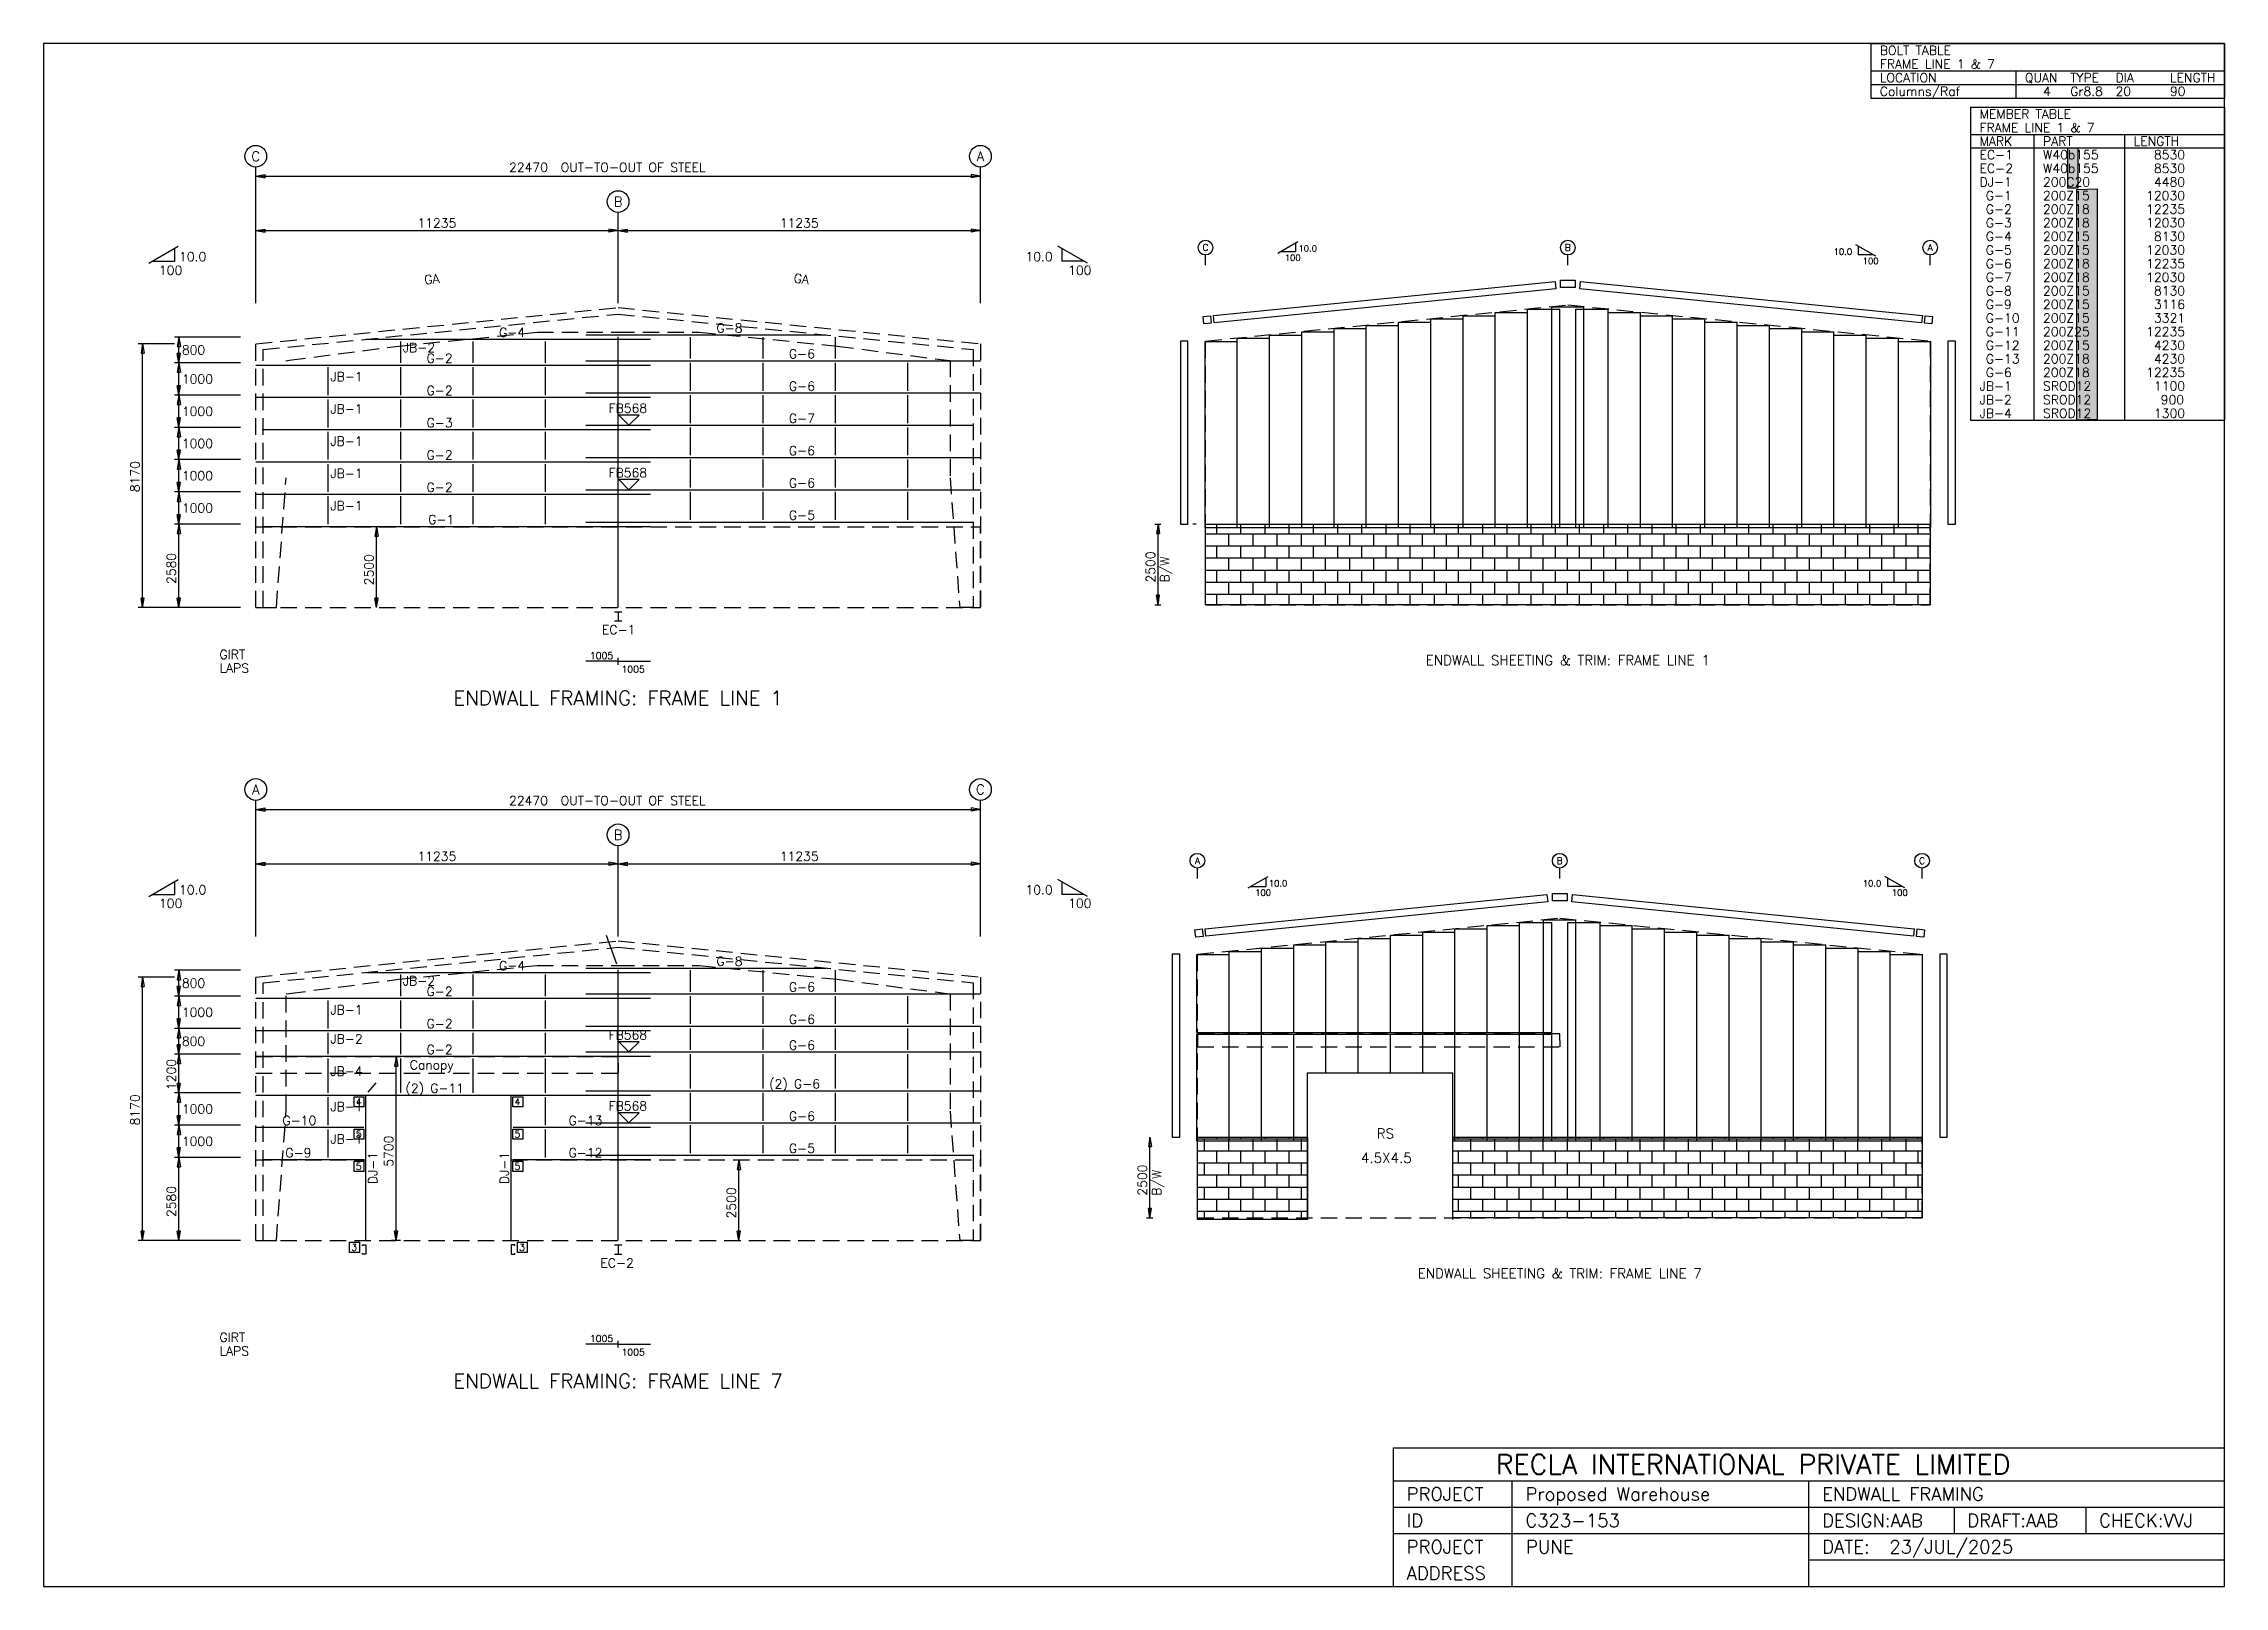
# Model space of a CAD drawing. Extents: x 0 to 67619, y 0 to 47816.
import ezdxf
from ezdxf.enums import TextEntityAlignment as Align

# ---------------------------------------------------------------- set-up
doc = ezdxf.new("R2010")
doc.units = 0
doc.header["$MEASUREMENT"] = 0
doc.linetypes.add('CONTIN', pattern=[0])
doc.linetypes.add('DASHED', pattern=[764.67, 511.17, -253.5])
doc.layers.get('0').update_dxf_attribs({"linetype": 'CONTIN'})
for name, color, linetype in [('1', 7, 'CONTIN'), ('10', 10, 'CONTIN'), ('11', 7, 'CONTIN'), ('12', 6, 'CONTIN'), ('13', 1, 'CONTIN'), ('14', 7, 'CONTIN'), ('15', 7, 'CONTIN'), ('2', 6, 'CONTIN'), ('22', 7, 'CONTIN'), ('26', 7, 'CONTIN'), ('3', 7, 'CONTIN'), ('4', 7, 'CONTIN'), ('5', 5, 'DASHED'), ('7', 7, 'CONTIN')]:
    doc.layers.add(name, color=color, linetype=linetype)
doc.styles.add('SIMPLEX', font='SIMPLEX')

msp = doc.modelspace()

# ---------------------------------------------------------------- texts
at = {"layer": '14', "style": 'SIMPLEX'}
for s, height, p in [('RECLA INTERNATIONAL PRIVATE LIMITED', 613.4, (45026, 3476)), ('PROJECT', 408.9, (42265, 2658)), ('Proposed Warehouse', 408.94, (45946, 2658)), ('ENDWALL FRAMING', 408.94, (55147, 2658)), ('ID', 408.9, (42265, 1840)), ('C323-153', 408.9, (45946, 1840)), ('DESIGN:AAB', 408.9, (55147, 1840)), ('DRAFT:AAB', 408.9, (59645, 1840)), ('CHECK:VVJ', 408.9, (63734, 1840)), ('PROJECT', 408.9, (42265, 1022)), ('PUNE', 408.9, (45966, 1018)), ('DATE:', 408.9, (55147, 1022)), ('23/JUL/2025', 408.94, (57232, 1022)), ('ADDRESS', 408.9, (42265, 204))]:
    msp.add_text(s, height=height, dxfattribs=at).set_placement(p)

# ---------------------------------------------------------------- blocks, each defined once
blk = doc.blocks.new('WCOL')
for p, q in [((-10.2, 0), (10.2, 0)), ((0, 0), (0, -25.4)), ((-10.2, -25.4), (10.2, -25.4))]:
    blk.add_line(p, q)
blk = doc.blocks.new('MARKER')
for p, q in [((25.4, 25.4), (-25.4, 25.4)), ((-25.4, 25.4), (0, 0)), ((0, 0), (25.4, 25.4))]:
    blk.add_line(p, q)
blk = doc.blocks.new('ARROW')
for p, q in [((0, 0), (-292, 49)), ((-292, 49), (-292, -49)), ((0, 0), (-292, -49))]:
    blk.add_line(p, q)
blk = doc.blocks.new('EW1FRM')
at = {"layer": '1'}
for p, q in [((3435.23804, 8312.52539), (12240, 8312.52539)), ((4493.99902, 7580), (4493.99902, 8245.05176)), ((6740.99951, 7580), (6740.99951, 8245.05176)), ((8988.00098, 7580), (8988.00098, 8245.05176)), ((10230, 8447.47461), (17685.2793, 8447.47461)), ((13482.002, 7714.94824), (13482.002, 8380)), ((15728.998, 7714.94824), (15728.998, 8380)), ((17976, 7714.94824), (17976, 8380)), ((0, 7512.52588), (12240, 7512.52588)), ((2247.00073, 6580), (2247.00073, 7445.05176)), ((4493.99902, 6580), (4493.99902, 7445.05176)), ((6740.99951, 6580), (6740.99951, 7445.05176)), ((8988.00098, 6580), (8988.00098, 7445.05176)), ((10230, 7647.47412), (22470, 7647.47412)), ((13482.002, 6714.94824), (13482.002, 7580)), ((15728.998, 6714.94824), (15728.998, 7580)), ((17976, 6714.94824), (17976, 7580)), ((20223, 6714.94824), (20223, 7580)), ((0, 6512.52588), (12240, 6512.52588)), ((2247.00073, 5580), (2247.00073, 6445.05176)), ((4493.99902, 5580), (4493.99902, 6445.05176)), ((6740.99951, 5580), (6740.99951, 6445.05176)), ((8988.00098, 5580), (8988.00098, 6445.05176)), ((10230, 6647.47412), (22470, 6647.47412)), ((13482.002, 5714.94824), (13482.002, 6580)), ((15728.998, 5714.94824), (15728.998, 6580)), ((17976, 5714.94824), (17976, 6580)), ((20223, 5714.94824), (20223, 6580)), ((200, 5512.52588), (12240, 5512.52588)), ((2247.00073, 4580), (2247.00073, 5445.05176)), ((4493.99902, 4580), (4493.99902, 5445.05176)), ((6740.99951, 4580), (6740.99951, 5445.05176)), ((8988.00098, 4580), (8988.00098, 5445.05176)), ((10230, 5647.47412), (22270, 5647.47412)), ((13482.002, 4714.94824), (13482.002, 5580)), ((15728.998, 4714.94824), (15728.998, 5580)), ((17976, 4714.94824), (17976, 5580)), ((20223, 4714.94824), (20223, 5580)), ((0, 4512.52588), (12240, 4512.52588)), ((2247.00073, 3580), (2247.00073, 4445.05127)), ((4493.99902, 3580), (4493.99902, 4445.05127)), ((6740.99951, 3580), (6740.99951, 4445.05127)), ((8988.00098, 3580), (8988.00098, 4445.05127)), ((10230, 4647.47412), (22470, 4647.47412)), ((13482.002, 3714.94849), (13482.002, 4580)), ((15728.998, 3714.94849), (15728.998, 4580)), ((17976, 3714.94849), (17976, 4580)), ((20223, 3714.94849), (20223, 4580)), ((0, 3512.52588), (12240, 3512.52588)), ((2247.00073, 2580), (2247.00073, 3445.05176)), ((4493.99902, 2580), (4493.99902, 3445.05176)), ((6740.99951, 2580), (6740.99951, 3445.05176)), ((8988.00098, 2580), (8988.00098, 3445.05176)), ((10230, 3647.47412), (22470, 3647.47412)), ((13482.002, 2714.94873), (13482.002, 3580)), ((15728.998, 2714.94873), (15728.998, 3580)), ((17976, 2714.94873), (17976, 3580)), ((20223, 2714.94873), (20223, 3580)), ((200, 2512.52563), (12240, 2512.52563)), ((10230, 2647.47437), (22270, 2647.47437))]:
    blk.add_line(p, q, dxfattribs=at)
at = {"layer": '12'}
for p, q in [((0, 9428.44824), (0, 13645.5947)), ((22470, 9428.44824), (22470, 13645.5947)), ((11235, 9428.44824), (11235, 12239.8789)), ((-2519.0422, 8169.99951), (-3643.6145, 8169.99951)), ((-472.32037, 8380), (-2519.0422, 8380)), ((-2384.0935, 8380), (-2384.0935, 8380)), ((-472.32037, 7580), (-2519.0422, 7580)), ((-2384.0935, 7580), (-2384.0935, 7580)), ((-2384.0935, 7580), (-2384.0935, 7580)), ((-472.32037, 6580), (-2519.0422, 6580)), ((-2384.0935, 6580), (-2384.0935, 6580)), ((-2384.0935, 6580), (-2384.0935, 6580)), ((-472.32037, 5580), (-2519.0422, 5580)), ((-2384.0935, 5580), (-2384.0935, 5580)), ((-2384.0935, 5580), (-2384.0935, 5580)), ((-472.32037, 4580), (-2519.0422, 4580)), ((-2384.0935, 4580), (-2384.0935, 4580)), ((-2384.0935, 4580), (-2384.0935, 4580)), ((-472.32037, 3580), (-2519.0422, 3580)), ((-2384.0935, 3580), (-2384.0935, 3580)), ((-2384.0935, 3580), (-2384.0935, 3580)), ((-472.32037, 2580), (-2519.0422, 2580)), ((-2384.0935, 2580), (-2384.0935, 2580)), ((-2384.0933, 2580), (-2384.0933, 2580)), ((-2519.0422, 0), (-3643.6145, 0)), ((-472.32037, 0), (-2519.0422, 0)), ((-2384.0935, 0), (-2384.0935, 0))]:
    blk.add_line(p, q, dxfattribs=at)
at = {"layer": '13'}
for centre in [(0, 13982.9668), (22470, 13982.9668), (11235, 12577.251)]:
    blk.add_circle(centre, 337.3717, dxfattribs=at)
at = {"layer": '2'}
for p, q in [((0, 13364.4521), (22470, 13364.4521)), ((0, 11677.5928), (22470, 11677.5928)), ((-3317.6462, 10665.4775), (-2402.1731, 11194.0273)), ((-2519.0422, 11126.5537), (-2519.0422, 10732.9521)), ((25787.6465, 10665.4775), (24872.1738, 11194.0273)), ((24989.041, 11126.5537), (24989.041, 10732.9521)), ((-3200.7773, 10732.9521), (-2519.0422, 10732.9521)), ((25670.7773, 10732.9521), (24989.041, 10732.9521)), ((-3508.6655, 0), (-3508.6655, 8169.99951)), ((-2384.0935, 7580), (-2384.0935, 8380)), ((-2384.0935, 6580), (-2384.0935, 7580)), ((-2384.0935, 5580), (-2384.0935, 6580)), ((-2384.0935, 4580), (-2384.0935, 5580)), ((-2384.0935, 3580), (-2384.0935, 4580)), ((-2384.0935, 2580), (-2384.0935, 3580)), ((-2384.0935, 0), (-2384.0933, 2580)), ((3745, 0), (3745, 2500)), ((11235, -1669.9899), (10230, -1669.9899)), ((11235, -1775.4186), (11235, -1564.5613)), ((11235, -1775.4186), (11235, -1564.5613)), ((11235, -1669.9899), (12240, -1669.9899))]:
    blk.add_line(p, q, dxfattribs=at)
at = {"layer": '4'}
blk.add_line((11235, 0), (11235, 8391.94043), dxfattribs=at)
at = {"layer": '5'}
for p, q in [((0, 8169.99951), (11235, 9293.5)), ((229.99994, 7992.00195), (11235, 9092.50195)), ((11235, 9293.5), (22470, 8169.99951)), ((11235, 9092.50195), (22240, 7992.00195)), ((0, 0), (0, 8169.99951)), ((4439.2998, 8101.3999), (8722.5, 8529.7002)), ((8722.5, 8529.7002), (11235, 8529.7002)), ((11235, 8529.7002), (13746.998, 8529.7998)), ((13746.998, 8529.7998), (18030.5996, 8101.3999)), ((22470, 8169.99951), (22470, 0)), ((230.00001, -0.4), (229.99994, 7992.00195)), ((936.79999, 7644.3999), (1039.59998, 7660.3999)), ((1039.59998, 7660.3999), (4439.2998, 8101.3999)), ((1039.59998, 7660.3999), (1039.59998, 7660.3999)), ((18030.5996, 8101.3999), (21430.4004, 7660.3999)), ((21430.4004, 7660.3999), (21430.1992, 7660.3999)), ((21430.1992, 7660.3999), (21528, 7649.3999)), ((21528, 7649.3999), (21528, 4015.6001)), ((22240, 7992.00195), (22240, -0.4)), ((640.79999, -0.4), (942.00006, 4016.00024)), ((21528, 4015.6001), (21829.1992, -0.4)), ((0, 0), (0, 2500)), ((0, 2500), (22470, 2500)), ((22470, 0), (22470, 2500)), ((0, 0), (22470, 0)), ((230.00001, -0.4), (640.79999, -0.4)), ((22240, -0.4), (21829.1992, -0.4))]:
    blk.add_line(p, q, dxfattribs=at)
at = {"layer": '10', "xscale": 11.0686255, "yscale": 11.0686255, "zscale": 11.0686255}
blk.add_blockref('WCOL', (11235, -134.94867), dxfattribs=at)
at = {"layer": '2'}
for p, rotation in [((0, 13364.4521), 180), ((0, 11677.5928), 180), ((11235, 11677.5928), 180), ((-3508.6655, 8169.99951), 90), ((-2384.0935, 8380), 90), ((-2384.0935, 7580), 270), ((-2384.0935, 7580), 90), ((-2384.0935, 6580), 270), ((-2384.0935, 6580), 90), ((-2384.0935, 5580), 270), ((-2384.0935, 5580), 90), ((-2384.0935, 4580), 270), ((-2384.0935, 4580), 90), ((-2384.0935, 3580), 270), ((-2384.0935, 3580), 90), ((-2384.0935, 2580), 270), ((-2384.0933, 2580), 90), ((3745, 2500), 90), ((-3508.6655, 0), 270), ((-2384.0935, 0), 270), ((3745, 0), 270)]:
    blk.add_blockref('ARROW', p, dxfattribs=dict(at, rotation=rotation))
for p in [(22470, 13364.4521), (11235, 11677.5928), (22470, 11677.5928)]:
    blk.add_blockref('ARROW', p, dxfattribs=at)
at = {"layer": '3', "xscale": 12.4522038, "yscale": 12.4522038, "zscale": 12.4522038}
for p in [(11572.3721, 5647.47412), (11572.3721, 3647.47412)]:
    blk.add_blockref('MARKER', p, dxfattribs=at)
at = {"layer": '11', "style": 'SIMPLEX'}
for s, height, p in [('22470', 281.143097, (7854.25391, 13499.4004)), ('11235', 281.143097, (5013.04248, 11771.3076)), ('11235', 281.143097, (16248.042, 11771.3076)), ('10.0', 281.143097, (-2378.4707, 10732.9521)), ('10.0', 281.143097, (23864.4707, 10732.9521)), ('100', 281.143097, (-3000.4814, 10311.2373)), ('100', 281.143097, (25189.3379, 10311.2373)), ('800', 281.143097, (-2290.3789, 7839.42871)), ('1000', 281.143097, (-2290.3789, 6939.42871)), ('1000', 281.143097, (-2290.3789, 5939.42871)), ('1000', 281.143097, (-2290.3789, 4939.42822)), ('1000', 281.143097, (-2290.3789, 3939.42847)), ('1000', 281.143097, (-2290.3789, 2939.42847)), ('1005', 210.8573, (10359.9424, -1599.7042)), ('1005', 210.8573, (11340.4287, -2021.4186))]:
    blk.add_text(s, height=height, dxfattribs=at).set_placement(p)
for s, p in [('8170', (-3602.3796, 3571.91382)), ('2580', (-2477.8079, 727.71387)), ('2500', (3651.28564, 687.71387))]:
    blk.add_text(s, height=281.143097, rotation=90, dxfattribs=at).set_placement(p)
at = {"layer": '13', "style": 'SIMPLEX'}
for s, p in [('C', (0, 13831.1484)), ('A', (22470, 13831.1484)), ('B', (11235, 12425.4336))]:
    blk.add_text(s, height=303.63452, dxfattribs=at).set_placement(p, align=Align.CENTER)
at = {"layer": '15', "style": 'SIMPLEX'}
blk.add_text(' OUT-TO-OUT OF STEEL', height=281.143097, dxfattribs=at).set_placement((9259.9707, 13499.4004))
blk.add_text('ENDWALL FRAMING: FRAME LINE 1', height=449.828918, dxfattribs=at).set_placement((11235, -3033.5339), align=Align.CENTER)
at = {"layer": '2', "style": 'SIMPLEX'}
for s, p in [('GIRT', (-1124.5724, -1599.7042)), ('LAPS', (-1124.5724, -2021.4188))]:
    blk.add_text(s, height=281.143097, dxfattribs=at).set_placement(p)
at = {"layer": '3', "style": 'SIMPLEX'}
for rotation, p in [(5.711, (5241.20117, 10011.7363)), (354.289, (16669.3047, 10067.6865))]:
    blk.add_text('GA', height=281.143097, rotation=rotation, dxfattribs=at).set_placement(p)
for s, p in [(' G-8', (14092.4141, 8517.75977)), ('JB-2', (4561.47314, 7912.52588)), (' G-4', (7351.41357, 8382.81152)), (' G-2', (5104.41309, 7582.81152)), (' G-6', (16339.4131, 7717.75977)), ('JB-1', (2314.4751, 7012.52539)), (' G-2', (5104.41309, 6582.81104)), (' G-6', (16339.4131, 6717.75977)), ('JB-1', (2314.4751, 6012.52588)), ('FB568', (10939.7998, 6034.0459)), (' G-3', (5104.41309, 5582.81152)), (' G-7', (16339.4131, 5717.75977)), ('JB-1', (2314.4751, 5012.52588)), (' G-2', (5104.41309, 4582.81152)), (' G-6', (16339.4131, 4717.75977)), ('JB-1', (2314.4751, 4012.52588)), ('FB568', (10939.7998, 4034.04565)), (' G-2', (5104.41309, 3582.81152)), (' G-6', (16339.4131, 3717.75977)), ('JB-1', (2314.4751, 3012.52588)), (' G-1', (5153.61328, 2582.81152)), (' G-5', (16339.4131, 2717.76025)), ('EC-1', (10735.9707, -832.18359))]:
    blk.add_text(s, height=281.143097, dxfattribs=at).set_placement(p)
blk = doc.blocks.new('CCOL')
for p, q in [((10.2, 0), (0, 0)), ((0, 0), (0, -25.4)), ((10.2, -2.5), (10.2, 0)), ((0, -25.4), (10.2, -25.4)), ((10.2, -25.4), (10.2, -22.9))]:
    blk.add_line(p, q)
blk = doc.blocks.new('EW2FRM')
at = {"layer": '1'}
for p, q in [((3435.23804, 8312.52539), (12240, 8312.52539)), ((4493.99902, 7580), (4493.99902, 8245.05176)), ((6740.99951, 7580), (6740.99951, 8245.05176)), ((8988.00098, 7580), (8988.00098, 8245.05176)), ((10230, 8447.47461), (17685.2793, 8447.47461)), ((13482.002, 7714.94824), (13482.002, 8380)), ((15728.998, 7714.94824), (15728.998, 8380)), ((17976, 7714.94824), (17976, 8380)), ((0, 7512.52588), (12240, 7512.52588)), ((2247.00073, 6580), (2247.00073, 7445.05176)), ((4493.99902, 6580), (4493.99902, 7445.05176)), ((6740.99951, 6580), (6740.99951, 7445.05176)), ((8988.00098, 6580), (8988.00098, 7445.05176)), ((10230, 7647.47412), (22470, 7647.47412)), ((13482.002, 6714.94824), (13482.002, 7580)), ((15728.998, 6714.94824), (15728.998, 7580)), ((17976, 6714.94824), (17976, 7580)), ((20223, 6714.94824), (20223, 7580)), ((0, 6512.52588), (12240, 6512.52588)), ((2247.00073, 5780), (2247.00073, 6445.05176)), ((4493.99902, 5780), (4493.99902, 6445.05176)), ((6740.99951, 5780), (6740.99951, 6445.05176)), ((8988.00098, 5780), (8988.00098, 6445.05176)), ((10230, 6647.47412), (22470, 6647.47412)), ((13482.002, 5914.94824), (13482.002, 6580)), ((15728.998, 5914.94824), (15728.998, 6580)), ((17976, 5914.94824), (17976, 6580)), ((20223, 5914.94824), (20223, 6580)), ((0, 5712.52588), (12240, 5712.52588)), ((2247.00073, 4580), (2247.00073, 5645.05176)), ((4493.99902, 4580), (4493.99902, 5645.05176)), ((6740.99951, 4580), (6740.99951, 5645.05176)), ((8988.00098, 4580), (8988.00098, 5645.05176)), ((10230, 5847.47412), (22470, 5847.47412)), ((13482.002, 4714.94824), (13482.002, 5780)), ((15728.998, 4714.94824), (15728.998, 5780)), ((17976, 4714.94824), (17976, 5780)), ((20223, 4714.94824), (20223, 5780)), ((0, 4512.52588), (12240, 4512.52588)), ((2247.00073, 3580), (2247.00073, 4445.05127)), ((3417.99976, 0), (3417.99976, 4512.52588)), ((7918.00049, 0), (7918.00049, 4512.52588)), ((8988.00098, 3580), (8988.00098, 4445.05127)), ((10230, 4647.47412), (22470, 4647.47412)), ((13482.002, 3714.94849), (13482.002, 4580)), ((15728.998, 3714.94849), (15728.998, 4580)), ((17976, 3714.94849), (17976, 4580)), ((20223, 3714.94849), (20223, 4580)), ((0, 3512.52588), (3350.52588, 3512.52588)), ((2247.00073, 2580), (2247.00073, 3445.05176)), ((7985.47461, 3512.52588), (12240, 3512.52588)), ((8988.00098, 2580), (8988.00098, 3445.05176)), ((10230, 3647.47412), (22470, 3647.47412)), ((13482.002, 2714.94873), (13482.002, 3580)), ((15728.998, 2714.94873), (15728.998, 3580)), ((17976, 2714.94873), (17976, 3580)), ((20223, 2714.94873), (20223, 3580)), ((200, 2512.52563), (3350.52588, 2512.52563)), ((7985.47461, 2512.52563), (12240, 2512.52563)), ((10230, 2647.47437), (22270, 2647.47437))]:
    blk.add_line(p, q, dxfattribs=at)
at = {"layer": '12'}
for p, q in [((0, 9428.44824), (0, 13645.5947)), ((22470, 9428.44824), (22470, 13645.5947)), ((11235, 9428.44824), (11235, 12239.8789)), ((-2519.0422, 8169.99951), (-3643.6145, 8169.99951)), ((-472.32037, 8380), (-2519.0422, 8380)), ((-2384.0935, 8380), (-2384.0935, 8380)), ((-472.32037, 7580), (-2519.0422, 7580)), ((-2384.0935, 7580), (-2384.0935, 7580)), ((-2384.0935, 7580), (-2384.0935, 7580)), ((-472.32037, 6580), (-2519.0422, 6580)), ((-2384.0935, 6580), (-2384.0935, 6580)), ((-2384.0935, 6580), (-2384.0935, 6580)), ((-472.32037, 5780), (-2519.0422, 5780)), ((-2384.0935, 5780), (-2384.0935, 5780)), ((-2384.0935, 5780), (-2384.0935, 5780)), ((4492.92773, 5700), (4211.78467, 5700)), ((-472.32037, 4580), (-2519.0422, 4580)), ((-2384.0935, 4580), (-2384.0935, 4580)), ((-2384.0935, 4580), (-2384.0935, 4580)), ((-472.32037, 3580), (-2519.0422, 3580)), ((-2384.0935, 3580), (-2384.0935, 3580)), ((-2384.0935, 3580), (-2384.0935, 3580)), ((-472.32037, 2580), (-2519.0422, 2580)), ((-2384.0935, 2580), (-2384.0935, 2580)), ((-2384.0933, 2580), (-2384.0933, 2580)), ((-2519.0422, 0), (-3643.6145, 0)), ((-472.32037, 0), (-2519.0422, 0)), ((-2384.0935, 0), (-2384.0935, 0)), ((4492.92773, 0), (4211.78467, 0))]:
    blk.add_line(p, q, dxfattribs=at)
at = {"layer": '13'}
for centre in [(0, 13982.9668), (22470, 13982.9668), (11235, 12577.251)]:
    blk.add_circle(centre, 337.3717, dxfattribs=at)
at = {"layer": '2'}
for p, q in [((0, 13364.4521), (22470, 13364.4521)), ((0, 11677.5928), (22470, 11677.5928)), ((-3317.6462, 10665.4775), (-2402.1731, 11194.0273)), ((-2519.0422, 11126.5537), (-2519.0422, 10732.9521)), ((25787.6465, 10665.4775), (24872.1738, 11194.0273)), ((24989.041, 11126.5537), (24989.041, 10732.9521)), ((-3200.7773, 10732.9521), (-2519.0422, 10732.9521)), ((25670.7773, 10732.9521), (24989.041, 10732.9521)), ((-3508.6655, 0), (-3508.6655, 8169.99951)), ((-2384.0935, 7580), (-2384.0935, 8380)), ((-2384.0935, 6580), (-2384.0935, 7580)), ((-2384.0935, 5780), (-2384.0935, 6580)), ((-2384.0935, 4580), (-2384.0935, 5780)), ((4352.35596, 0), (4352.35596, 5700)), ((-2384.0935, 3580), (-2384.0935, 4580)), ((-2384.0935, 2580), (-2384.0935, 3580)), ((-2384.0935, 0), (-2384.0933, 2580)), ((14980, 0), (14980, 2500)), ((11235, -3210.6538), (10230, -3210.6538)), ((11235, -3316.0825), (11235, -3105.2251)), ((11235, -3316.0825), (11235, -3105.2251)), ((11235, -3210.6538), (12240, -3210.6538))]:
    blk.add_line(p, q, dxfattribs=at)
at = {"layer": '3'}
for p, q in [((3048.99927, 4143.52539), (3048.99927, 4459.81104)), ((3048.99927, 4459.81104), (3365.28564, 4459.81104)), ((3365.28564, 4143.52539), (3048.99927, 4143.52539)), ((3365.28564, 4143.52539), (3365.28564, 4459.81104)), ((7970.71484, 4143.52539), (7970.71484, 4459.81104)), ((7970.71484, 4459.81104), (8287.00195, 4459.81104)), ((8287.00195, 4143.52539), (7970.71484, 4143.52539)), ((8287.00195, 4143.52539), (8287.00195, 4459.81104)), ((3048.99927, 3143.52588), (3048.99927, 3459.81152)), ((3048.99927, 3459.81152), (3365.28564, 3459.81152)), ((3365.28564, 3143.52588), (3365.28564, 3459.81152)), ((7970.71484, 3143.52588), (7970.71484, 3459.81152)), ((7970.71484, 3459.81152), (8287.00195, 3459.81152)), ((8287.00195, 3143.52588), (8287.00195, 3459.81152)), ((3365.28564, 3143.52588), (3048.99927, 3143.52588)), ((8287.00195, 3143.52588), (7970.71484, 3143.52588)), ((3048.99927, 2143.52539), (3048.99927, 2459.81152)), ((3048.99927, 2459.81152), (3365.28564, 2459.81152)), ((3365.28564, 2143.52539), (3048.99927, 2143.52539)), ((3365.28564, 2143.52539), (3365.28564, 2459.81152)), ((7970.71484, 2143.52539), (7970.71484, 2459.81152)), ((7970.71484, 2459.81152), (8287.00195, 2459.81152)), ((8287.00195, 2143.52539), (7970.71484, 2143.52539)), ((8287.00195, 2143.52539), (8287.00195, 2459.81152)), ((2908.42773, -369.00031), (2908.42773, -52.71434)), ((2908.42773, -52.71434), (3224.71387, -52.71434)), ((3224.71387, -369.00031), (2908.42773, -369.00031)), ((3224.71387, -369.00031), (3224.71387, -52.71434)), ((8111.28662, -369.00031), (8111.28662, -52.71434)), ((8111.28662, -52.71434), (8427.57324, -52.71434)), ((8427.57324, -369.00031), (8111.28662, -369.00031)), ((8427.57324, -369.00031), (8427.57324, -52.71434))]:
    blk.add_line(p, q, dxfattribs=at)
at = {"layer": '4'}
blk.add_line((11235, 0), (11235, 8391.94043), dxfattribs=at)
at = {"layer": '5'}
for p, q in [((0, 8169.99951), (11235, 9293.5)), ((229.99994, 7992.00195), (11235, 9092.50195)), ((11235, 9293.5), (22470, 8169.99951)), ((11235, 9092.50195), (22240, 7992.00195)), ((0, 0), (0, 8169.99951)), ((4439.3999, 8101.3999), (8723, 8529.7998)), ((8723, 8529.7998), (11235, 8529.7002)), ((11235, 8529.7002), (13747.501, 8529.7002)), ((13747.501, 8529.7002), (18030.6992, 8101.3999)), ((22470, 8169.99951), (22470, 0)), ((230.00001, -0.4), (229.99994, 7992.00195)), ((942.00006, 7649.3999), (1039.80005, 7660.3999)), ((942.00006, 4015.6001), (942.00006, 7649.3999)), ((1039.59998, 7660.3999), (4439.3999, 8101.3999)), ((1039.80005, 7660.3999), (1039.59998, 7660.3999)), ((18030.6992, 8101.3999), (21430.4004, 7660.3999)), ((21430.4004, 7660.3999), (21430.4004, 7660.3999)), ((21430.4004, 7660.3999), (21533.1992, 7644.3999)), ((21533.1992, 7644.3999), (21528, 4016.00024)), ((22240, 7992.00195), (22240, -0.4)), ((11235, 5700), (0, 5700)), ((11235, 5500.00049), (11235, 5700)), ((11235, 5500.00049), (11235, 5193.94238)), ((0, 5193.94238), (11235, 5193.94238)), ((640.79999, -0.4), (942.00006, 4015.6001)), ((21528, 4016.00024), (21829.1992, -0.4)), ((0, 0), (0, 2500)), ((0, 2500), (3417.99976, 2500)), ((7918.00049, 2500), (22470, 2500)), ((22470, 0), (22470, 2500)), ((0, 0), (22470, 0)), ((230.00001, -0.4), (640.79999, -0.4)), ((22240, -0.4), (21829.1992, -0.4))]:
    blk.add_line(p, q, dxfattribs=at)
at = {"layer": '7'}
for p, q in [((11196.541, 8565.09082), (10873.4834, 9452.77344)), ((3490.28735, 4598.67188), (3736.06421, 4891.56885))]:
    blk.add_line(p, q, dxfattribs=at)
at = {"layer": '10', "yscale": 11.0686255, "zscale": 11.0686255}
for name, p, xscale in [('CCOL', (3417.99976, -134.94867), -11.068625), ('CCOL', (7918.00049, -134.94867), 11.0686255), ('WCOL', (11235, -134.94867), 11.0686255)]:
    blk.add_blockref(name, p, dxfattribs=dict(at, xscale=xscale))
at = {"layer": '2'}
for p, rotation in [((0, 13364.4521), 180), ((0, 11677.5928), 180), ((11235, 11677.5928), 180), ((-3508.6655, 8169.99951), 90), ((-2384.0935, 8380), 90), ((-2384.0935, 7580), 270), ((-2384.0935, 7580), 90), ((-2384.0935, 6580), 270), ((-2384.0935, 6580), 90), ((-2384.0935, 5780), 270), ((-2384.0935, 5780), 90), ((4352.35596, 5700), 90), ((-2384.0935, 4580), 270), ((-2384.0935, 4580), 90), ((-2384.0935, 3580), 270), ((-2384.0935, 3580), 90), ((-2384.0935, 2580), 270), ((-2384.0933, 2580), 90), ((14980, 2500), 90), ((-3508.6655, 0), 270), ((-2384.0935, 0), 270), ((4352.35596, 0), 270), ((14980, 0), 270)]:
    blk.add_blockref('ARROW', p, dxfattribs=dict(at, rotation=rotation))
for p in [(22470, 13364.4521), (11235, 11677.5928), (22470, 11677.5928)]:
    blk.add_blockref('ARROW', p, dxfattribs=at)
at = {"layer": '3', "xscale": 12.4522038, "yscale": 12.4522038, "zscale": 12.4522038}
for p in [(11572.3721, 5847.47412), (11572.3721, 3647.47412)]:
    blk.add_blockref('MARKER', p, dxfattribs=at)
at = {"layer": '11', "style": 'SIMPLEX'}
for s, height, p in [('22470', 281.143097, (7854.25391, 13499.4004)), ('11235', 281.143097, (5013.04248, 11771.3076)), ('11235', 281.143097, (16248.042, 11771.3076)), ('10.0', 281.143097, (-2378.4707, 10732.9521)), ('10.0', 281.143097, (23864.4707, 10732.9521)), ('100', 281.143097, (-3000.4814, 10311.2373)), ('100', 281.143097, (25189.3379, 10311.2373)), ('800', 281.143097, (-2290.3789, 7839.42871)), ('1000', 281.143097, (-2290.3789, 6939.42871)), ('800', 281.143097, (-2290.3789, 6039.42871)), ('1000', 281.143097, (-2290.3789, 3939.42847)), ('1000', 281.143097, (-2290.3789, 2939.42847)), ('1005', 210.8573, (10359.9424, -3140.3679)), ('1005', 210.8573, (11340.4287, -3562.0833))]:
    blk.add_text(s, height=height, dxfattribs=at).set_placement(p)
for s, p in [('1200', (-2477.8079, 4666.91357)), ('8170', (-3602.3796, 3571.91382)), ('5700', (4258.6416, 2287.71387)), ('2580', (-2477.8079, 727.71387)), ('2500', (14886.2861, 687.71387))]:
    blk.add_text(s, height=281.143097, rotation=90, dxfattribs=at).set_placement(p)
at = {"layer": '13', "style": 'SIMPLEX'}
for s, p in [('A', (0, 13831.1484)), ('C', (22470, 13831.1484)), ('B', (11235, 12425.4336))]:
    blk.add_text(s, height=303.63452, dxfattribs=at).set_placement(p, align=Align.CENTER)
at = {"layer": '15', "style": 'SIMPLEX'}
blk.add_text(' OUT-TO-OUT OF STEEL', height=281.143097, dxfattribs=at).set_placement((9259.9707, 13499.4004))
blk.add_text('ENDWALL FRAMING: FRAME LINE 7', height=449.828918, dxfattribs=at).set_placement((11235, -4574.1973), align=Align.CENTER)
at = {"layer": '2', "style": 'SIMPLEX'}
for s, p in [('GIRT', (-1124.5724, -3140.3682)), ('LAPS', (-1124.5724, -3562.0825))]:
    blk.add_text(s, height=281.143097, dxfattribs=at).set_placement(p)
at = {"layer": '3', "style": 'SIMPLEX'}
for s, height, p in [(' G-8', 281.143097, (14092.4141, 8517.75977)), ('JB-2', 281.143097, (4561.47314, 7912.52588)), (' G-4', 281.143097, (7351.41357, 8382.81152)), (' G-2', 281.143097, (5104.41309, 7582.81152)), (' G-6', 281.143097, (16339.4131, 7717.75977)), ('JB-1', 281.143097, (2314.4751, 7012.52539)), (' G-2', 281.143097, (5104.41309, 6582.81104)), (' G-6', 281.143097, (16339.4131, 6717.75977)), ('JB-2', 281.143097, (2314.4751, 6112.52588)), ('FB568', 281.143097, (10939.7998, 6234.0459)), (' G-6', 281.143097, (16339.4131, 5917.75977)), ('Canopy', 281.143097, (4774.0708, 5306.3999)), (' G-2', 281.143097, (5104.41309, 5782.81104)), ('JB-4', 281.143097, (2314.4751, 5112.52588)), ('(2) G-11', 281.143097, (4640.52734, 4582.81152)), ('(2) G-6', 281.143097, (15917.6992, 4717.75977)), ('JB-1', 281.143097, (2314.4751, 4012.52588)), ('4', 210.8573, (3101.71387, 4196.23975)), ('4', 210.8573, (8023.42969, 4196.23975)), ('FB568', 281.143097, (10939.7998, 4034.04565)), (' G-10', 281.143097, (634.04242, 3582.81152)), ('5', 210.8573, (3101.71387, 3196.23999)), ('5', 210.8573, (8023.42969, 3196.23999)), (' G-13', 281.143097, (9507.04297, 3582.81152)), (' G-6', 281.143097, (16339.4131, 3717.75977)), (' G-9', 281.143097, (725.41394, 2582.81152)), ('JB-1', 281.143097, (2314.4751, 3012.52588)), (' G-12', 281.143097, (9507.04297, 2582.81152)), (' G-5', 281.143097, (16339.4131, 2717.76025)), ('5', 210.8573, (3101.71387, 2196.23975)), ('5', 210.8573, (8023.42969, 2196.23975)), ('3', 210.8573, (2961.14233, -316.28598)), ('3', 210.8573, (8164.00146, -316.28598)), ('EC-2', 281.143097, (10686.7705, -832.18359))]:
    blk.add_text(s, height=height, dxfattribs=at).set_placement(p)
for p in [(3769.4292, 1750.97083), (7847.71533, 1750.97083)]:
    blk.add_text('DJ-1', height=281.143097, rotation=90, dxfattribs=at).set_placement(p)
blk = doc.blocks.new('EW1TBL')
for p, q in [((-7872.0063, 0), (0, 0)), ((-7872.0063, 0), (-7872.0063, -9699.4355)), ((0, 0), (0, -9699.4355)), ((-7872.0063, -843.4292), (0, -843.4292)), ((-7872.0063, -843.4292), (-7872.0063, -1265.1439)), ((-7872.0063, -1265.1439), (-7872.0063, -9699.4355)), ((-7872.0063, -1265.1439), (0, -1265.1439)), ((-5904.0049, -843.4292), (-5904.0049, -1265.1439)), ((-5904.0049, -1265.1439), (-5904.0049, -9699.4355)), ((-3092.5737, -843.4292), (-3092.5737, -1265.1439)), ((-3092.5737, -1265.1439), (-3092.5737, -9699.4355)), ((-7872.0063, -9699.4355), (0, -9699.4355))]:
    blk.add_line(p, q)
at = {"layer": '14', "style": 'SIMPLEX'}
for s, height, p in [('MEMBER TABLE', 281.143097, (-7590.8623, -351.4288)), ('FRAME LINE 1 & 7', 281.143097, (-7590.8623, -773.1434)), ('MARK', 281.1431, (-7590.8623, -1194.8582)), ('PART', 281.1431, (-5622.8618, -1194.8582)), ('LENGTH', 281.1431, (-2811.4307, -1194.8582))]:
    blk.add_text(s, height=height, dxfattribs=at).set_placement(p)
at = {"layer": '26', "style": 'SIMPLEX'}
for s, p in [('EC-1', (-7590.8623, -1616.5728)), ('W40b155', (-5622.8618, -1616.5728)), ('   8530', (-2811.4307, -1616.5728)), ('EC-2', (-7590.8623, -2038.2872)), ('W40b155', (-5622.8618, -2038.2872)), ('   8530', (-2811.4307, -2038.2872)), ('DJ-1', (-7590.8623, -2460.0017)), (' G-1', (-7590.8623, -2881.7163)), ('200C20', (-5622.8618, -2460.0017)), ('200Z15', (-5622.8618, -2881.7163)), ('  12030', (-2811.4307, -2881.7163)), ('   4480', (-2811.4307, -2460.0017)), (' G-2', (-7590.8623, -3303.4312)), ('200Z18', (-5622.8618, -3303.4312)), ('  12235', (-2811.4307, -3303.4312)), (' G-3', (-7590.8623, -3725.1455)), (' G-4', (-7590.8623, -4146.8604)), ('200Z18', (-5622.8618, -3725.1455)), ('200Z15', (-5622.8618, -4146.8604)), ('  12030', (-2811.4307, -3725.1455)), ('   8130', (-2811.4307, -4146.8604)), (' G-5', (-7590.8623, -4568.5747)), (' G-6', (-7590.8623, -4990.2896)), ('200Z15', (-5622.8618, -4568.5747)), ('200Z18', (-5622.8618, -4990.2896)), ('  12030', (-2811.4307, -4568.5747)), ('  12235', (-2811.4307, -4990.2896)), (' G-7', (-7590.8623, -5412.0039)), ('200Z18', (-5622.8618, -5412.0039)), ('  12030', (-2811.4307, -5412.0039)), (' G-8', (-7590.8623, -5833.7188)), (' G-9', (-7590.8623, -6255.4331)), ('200Z15', (-5622.8618, -5833.7188)), ('200Z15', (-5622.8618, -6255.4331)), ('   8130', (-2811.4307, -5833.7188)), ('   3116', (-2811.4307, -6255.4331)), (' G-10', (-7590.8623, -6677.1479)), ('200Z15', (-5622.8618, -6677.1479)), ('   3321', (-2811.4307, -6677.1479)), (' G-11', (-7590.8623, -7098.8623)), (' G-12', (-7590.8623, -7520.5767)), ('200Z25', (-5622.8618, -7098.8623)), ('200Z15', (-5622.8618, -7520.5767)), ('  12235', (-2811.4307, -7098.8623)), ('   4230', (-2811.4307, -7520.5767)), (' G-13', (-7590.8623, -7942.292)), (' G-6', (-7590.8623, -8364.0068)), ('200Z18', (-5622.8618, -7942.292)), ('200Z18', (-5622.8618, -8364.0068)), ('  12235', (-2811.4307, -8364.0068)), ('   4230', (-2811.4307, -7942.292)), ('JB-1', (-7590.8623, -8785.7207)), ('SROD12', (-5622.8618, -8785.7207)), ('   1100', (-2811.4307, -8785.7207)), ('JB-2', (-7590.8623, -9207.4355)), ('JB-4', (-7590.8623, -9629.1504)), ('SROD12', (-5622.8618, -9207.4355)), ('SROD12', (-5622.8618, -9629.1504)), ('   1300', (-2811.4307, -9629.1504)), ('    900', (-2811.4307, -9207.4355))]:
    blk.add_text(s, height=281.1431, dxfattribs=at).set_placement(p)
blk = doc.blocks.new('EW1BLT')
for p, q in [((-10964.58, 0), (0, 0)), ((-10964.58, 0), (-10964.58, -1686.8586)), ((0, 0), (0, -1686.8586)), ((-10964.58, -843.4292), (0, -843.4292)), ((-10964.58, -1265.1439), (0, -1265.1439)), ((-6466.291, -843.4292), (-6466.291, -1265.1439)), ((-6466.291, -1265.1439), (-6466.291, -1686.8586)), ((-10964.58, -1686.8586), (0, -1686.8586))]:
    blk.add_line(p, q)
at = {"layer": '14', "style": 'SIMPLEX'}
for s, p in [('BOLT TABLE', (-10683.437, -351.42883)), ('FRAME LINE 1 & 7', (-10683.437, -773.14343)), ('LOCATION', (-10683.437, -1194.8582)), ('QUAN', (-6185.1479, -1194.8582)), ('TYPE', (-4779.4326, -1194.8582)), ('DIA', (-3373.7168, -1194.8582)), ('LENGTH', (-1686.8584, -1194.8582))]:
    blk.add_text(s, height=281.143097, dxfattribs=at).set_placement(p)
at = {"layer": '26', "style": 'SIMPLEX'}
for s, height, p in [('Columns/Raf', 281.143097, (-10683.437, -1616.5728)), ('4', 281.1431, (-5622.8618, -1616.5728)), ('Gr8.8', 281.143097, (-4779.4326, -1616.5728)), ('20', 281.143097, (-3373.7168, -1616.5728)), ('90', 281.143097, (-1686.8584, -1616.5728))]:
    blk.add_text(s, height=height, dxfattribs=at).set_placement(p)
blk = doc.blocks.new('EW2PNL')
at = {"layer": '1'}
for p, q in [((243, 8963), (10839, 10022)), ((10862, 9794), (266, 8735)), ((10839, 10022), (10862, 9794)), ((11006, 9829), (11006, 10058)), ((11006, 10058), (11464, 10058)), ((11464, 9829), (11006, 9829)), ((11464, 10058), (11464, 9829)), ((11608, 9794), (11631, 10022)), ((22204, 8735), (11608, 9794)), ((11631, 10022), (22227, 8963)), ((-76, 8931), (152, 8954)), ((-53, 8703), (-76, 8931)), ((152, 8954), (175, 8725)), ((266, 8735), (243, 8963)), ((6985, 8858), (7985, 8858)), ((6985, 5750), (6985, 8858)), ((7985, 8958), (8985, 8958)), ((7985, 5750), (7985, 8958)), ((7985, 5750), (7985, 8858)), ((8985, 9058), (9985, 9058)), ((8985, 5750), (8985, 9058)), ((8985, 5750), (8985, 8958)), ((9985, 9159), (10985, 9159)), ((9985, 5750), (9985, 9159)), ((9985, 5750), (9985, 9058)), ((10735, 9234), (11735, 9234)), ((10735, 2390), (10735, 9234)), ((10985, 5750), (10985, 9159)), ((11485, 9159), (12485, 9159)), ((11485, 2390), (11485, 9159)), ((11735, 2390), (11735, 9234)), ((12485, 2390), (12485, 9159)), ((12485, 9058), (13485, 9058)), ((12485, 2390), (12485, 9058)), ((13485, 2390), (13485, 9058)), ((13485, 8958), (14485, 8958)), ((13485, 2390), (13485, 8958)), ((14485, 2390), (14485, 8958)), ((14485, 8858), (15485, 8858)), ((14485, 2390), (14485, 8858)), ((15485, 2390), (15485, 8858)), ((22227, 8963), (22204, 8735)), ((22295, 8725), (22318, 8954)), ((22318, 8954), (22546, 8931)), ((22546, 8931), (22523, 8703)), ((-550, 8170), (-780, 8170)), ((-780, 8170), (-780, 2500)), ((-550, 2500), (-550, 8170)), ((175, 8725), (-53, 8703)), ((-15, 8160), (985, 8160)), ((-15, 5750), (-15, 8160)), ((985, 8259), (1985, 8259)), ((985, 5750), (985, 8259)), ((985, 5750), (985, 8160)), ((1985, 8359), (2985, 8359)), ((1985, 5750), (1985, 8359)), ((1985, 5750), (1985, 8259)), ((2985, 8458), (3985, 8458)), ((2985, 5750), (2985, 8458)), ((2985, 5750), (2985, 8359)), ((3985, 8558), (4985, 8558)), ((3985, 5750), (3985, 8558)), ((3985, 5750), (3985, 8458)), ((4985, 8659), (5985, 8659)), ((4985, 5750), (4985, 8659)), ((4985, 5750), (4985, 8558)), ((5985, 8758), (6985, 8758)), ((5985, 5750), (5985, 8758)), ((5985, 5750), (5985, 8659)), ((6985, 5750), (6985, 8758)), ((15485, 8758), (16485, 8758)), ((15485, 2390), (15485, 8758)), ((16485, 2390), (16485, 8758)), ((16485, 8659), (17485, 8659)), ((16485, 2390), (16485, 8659)), ((17485, 2390), (17485, 8659)), ((17485, 8558), (18485, 8558)), ((17485, 2390), (17485, 8558)), ((18485, 2390), (18485, 8558)), ((18485, 8458), (19485, 8458)), ((18485, 2390), (18485, 8458)), ((19485, 2390), (19485, 8458)), ((19485, 8359), (20485, 8359)), ((19485, 2390), (19485, 8359)), ((20485, 2390), (20485, 8359)), ((20485, 8259), (21485, 8259)), ((20485, 2390), (20485, 8259)), ((21485, 2390), (21485, 8259)), ((21485, 8160), (22485, 8160)), ((21485, 2390), (21485, 8160)), ((22523, 8703), (22295, 8725)), ((22485, 2390), (22485, 8160)), ((23250, 8170), (23020, 8170)), ((23020, 8170), (23020, 2500)), ((23250, 2500), (23250, 8170)), ((-15, 5750), (985, 5750)), ((-15, 5695), (985, 5695)), ((-15, 2390), (-15, 5695)), ((985, 5750), (1985, 5750)), ((985, 2390), (985, 5695)), ((985, 5695), (1985, 5695)), ((985, 2390), (985, 5695)), ((1985, 5750), (2985, 5750)), ((1985, 2390), (1985, 5695)), ((1985, 5695), (2985, 5695)), ((1985, 2390), (1985, 5695)), ((2985, 5750), (3985, 5750)), ((2985, 2390), (2985, 5695)), ((2985, 5695), (3985, 5695)), ((2985, 2390), (2985, 5695)), ((3985, 5750), (4985, 5750)), ((3985, 4500), (3985, 5695)), ((3985, 5695), (4985, 5695)), ((3985, 4500), (3985, 5695)), ((4985, 5750), (5985, 5750)), ((4985, 4500), (4985, 5695)), ((4985, 5695), (5985, 5695)), ((4985, 4500), (4985, 5695)), ((5985, 5750), (6985, 5750)), ((5985, 4500), (5985, 5695)), ((5985, 5695), (6985, 5695)), ((5985, 4500), (5985, 5695)), ((6985, 5750), (7985, 5750)), ((6985, 4500), (6985, 5695)), ((6985, 5695), (7985, 5695)), ((6985, 4500), (6985, 5695)), ((7985, 5750), (8985, 5750)), ((7985, 2390), (7985, 5695)), ((7985, 5695), (8985, 5695)), ((7985, 2390), (7985, 5695)), ((8985, 5750), (9985, 5750)), ((8985, 2390), (8985, 5695)), ((8985, 5695), (9985, 5695)), ((8985, 2390), (8985, 5695)), ((9985, 5750), (10985, 5750)), ((9985, 2390), (9985, 5695)), ((9985, 5695), (10985, 5695)), ((9985, 2390), (9985, 5695)), ((10985, 2390), (10985, 5695)), ((3418, -50), (3418, 4500)), ((3418, 4500), (7918, 4500)), ((3985, 4500), (4985, 4500)), ((4985, 4500), (5985, 4500)), ((5985, 4500), (6985, 4500)), ((7918, -50), (7918, 4500)), ((-780, 2500), (-550, 2500)), ((-15, 2390), (985, 2390)), ((985, 2390), (1985, 2390)), ((1985, 2390), (2985, 2390)), ((2985, 2390), (3418, 2390)), ((7918, 2390), (7985, 2390)), ((7985, 2390), (8985, 2390)), ((8985, 2390), (9985, 2390)), ((9985, 2390), (10985, 2390)), ((10735, 2390), (11735, 2390)), ((11485, 2390), (12485, 2390)), ((12485, 2390), (13485, 2390)), ((13485, 2390), (14485, 2390)), ((14485, 2390), (15485, 2390)), ((15485, 2390), (16485, 2390)), ((16485, 2390), (17485, 2390)), ((17485, 2390), (18485, 2390)), ((18485, 2390), (19485, 2390)), ((19485, 2390), (20485, 2390)), ((20485, 2390), (21485, 2390)), ((21485, 2390), (22485, 2390)), ((23020, 2500), (23250, 2500))]:
    blk.add_line(p, q, dxfattribs=at)
at = {"layer": '12'}
for p, q in [((0, 10519), (0, 10840)), ((11235, 10519), (11235, 10840)), ((22470, 10519), (22470, 10840))]:
    blk.add_line(p, q, dxfattribs=at)
at = {"layer": '13'}
for centre in [(0, 11069), (11235, 11069), (22470, 11069)]:
    blk.add_circle(centre, 229, dxfattribs=at)
at = {"layer": '2'}
for p, q in [((1575, 10226), (2198, 10586)), ((1655, 10272), (2118, 10272)), ((2118, 10540), (2118, 10272)), ((21940, 10226), (21317, 10586)), ((21397, 10540), (21397, 10272)), ((21860, 10272), (21397, 10272))]:
    blk.add_line(p, q, dxfattribs=at)
at = {"layer": '5'}
for p, q in [((0, 8170), (11235, 9293)), ((11235, 9293), (22470, 8170)), ((0, 0), (0, 8170)), ((22470, 8170), (22470, 0)), ((0, 5700), (0, 5500)), ((11235, 5700), (0, 5700)), ((0, 5500), (0, 5297)), ((11235, 5500), (11235, 5700)), ((11235, 5500), (11235, 5297)), ((0, 5297), (11235, 5297)), ((0, 0), (0, 2500)), ((0, 2500), (3418, 2500)), ((7918, 2500), (22470, 2500)), ((22470, 0), (22470, 2500)), ((0, 0), (22470, 0))]:
    blk.add_line(p, q, dxfattribs=at)
at = {"layer": '11', "style": 'SIMPLEX'}
for s, p in [('100', (1791, 9986)), ('10.0', (2214, 10272)), ('10.0', (20632, 10272)), ('100', (21533, 9986))]:
    blk.add_text(s, height=191.2, dxfattribs=at).set_placement(p)
at = {"layer": '13', "style": 'SIMPLEX'}
for s, p in [('A', (0, 10966)), ('B', (11235, 10966)), ('C', (22470, 10966))]:
    blk.add_text(s, height=206, dxfattribs=at).set_placement(p, align=Align.CENTER)
at = {"layer": '15', "style": 'SIMPLEX'}
for s, height, p in [('RS', 305.9, (5828, 2462)), ('4.5X4.5', 305.9, (5858, 1706)), ('ENDWALL SHEETING & TRIM: FRAME LINE 7', 305.86, (11235, -1873))]:
    blk.add_text(s, height=height, dxfattribs=at).set_placement(p, align=Align.CENTER)
blk = doc.blocks.new('EW1PNL')
at = {"linetype": 'Continuous'}
h = blk.add_hatch(dxfattribs=at)
h.set_pattern_fill('BRICK', color=256, scale=1500)
h.paths.add_polyline_path([(2000, 2500), (24470, 2500), (24470, 0), (2000, 0)])
blk.add_lwpolyline([(2000, 2500), (24470, 2500), (24470, 0), (2000, 0)], close=True, dxfattribs=at)
at = {"layer": '1'}
for p, q in [((2243, 8963), (12839, 10022)), ((12862, 9794), (2266, 8735)), ((12839, 10022), (12862, 9794)), ((13006, 9829), (13006, 10058)), ((13006, 10058), (13464, 10058)), ((13464, 9829), (13006, 9829)), ((13464, 10058), (13464, 9829)), ((13608, 9794), (13631, 10022)), ((24204, 8735), (13608, 9794)), ((13631, 10022), (24227, 8963)), ((1924, 8931), (2152, 8954)), ((1947, 8703), (1924, 8931)), ((2152, 8954), (2175, 8725)), ((2266, 8735), (2243, 8963)), ((8985, 8858), (9985, 8858)), ((8985, 2390), (8985, 8858)), ((9985, 8958), (10985, 8958)), ((9985, 2390), (9985, 8958)), ((9985, 2390), (9985, 8858)), ((10985, 9058), (11985, 9058)), ((10985, 2390), (10985, 9058)), ((10985, 2390), (10985, 8958)), ((11985, 9159), (12985, 9159)), ((11985, 2390), (11985, 9159)), ((11985, 2390), (11985, 9058)), ((12735, 9234), (13735, 9234)), ((12735, 2390), (12735, 9234)), ((12985, 2390), (12985, 9159)), ((13485, 9159), (14485, 9159)), ((13485, 2390), (13485, 9159)), ((13735, 2390), (13735, 9234)), ((14485, 2390), (14485, 9159)), ((14485, 9058), (15485, 9058)), ((14485, 2390), (14485, 9058)), ((15485, 2390), (15485, 9058)), ((15485, 8958), (16485, 8958)), ((15485, 2390), (15485, 8958)), ((16485, 2390), (16485, 8958)), ((16485, 8858), (17485, 8858)), ((16485, 2390), (16485, 8858)), ((17485, 2390), (17485, 8858)), ((24227, 8963), (24204, 8735)), ((24295, 8725), (24318, 8954)), ((24318, 8954), (24546, 8931)), ((24546, 8931), (24523, 8703)), ((1450, 8170), (1220, 8170)), ((1220, 8170), (1220, 2500)), ((1450, 2500), (1450, 8170)), ((2175, 8725), (1947, 8703)), ((1985, 8160), (2985, 8160)), ((1985, 2390), (1985, 8160)), ((2985, 8259), (3985, 8259)), ((2985, 2390), (2985, 8259)), ((2985, 2390), (2985, 8160)), ((3985, 8359), (4985, 8359)), ((3985, 2390), (3985, 8359)), ((3985, 2390), (3985, 8259)), ((4985, 8458), (5985, 8458)), ((4985, 2390), (4985, 8458)), ((4985, 2390), (4985, 8359)), ((5985, 8558), (6985, 8558)), ((5985, 2390), (5985, 8558)), ((5985, 2390), (5985, 8458)), ((6985, 8659), (7985, 8659)), ((6985, 2390), (6985, 8659)), ((6985, 2390), (6985, 8558)), ((7985, 8758), (8985, 8758)), ((7985, 2390), (7985, 8758)), ((7985, 2390), (7985, 8659)), ((8985, 2390), (8985, 8758)), ((17485, 8758), (18485, 8758)), ((17485, 2390), (17485, 8758)), ((18485, 2390), (18485, 8758)), ((18485, 8659), (19485, 8659)), ((18485, 2390), (18485, 8659)), ((19485, 2390), (19485, 8659)), ((19485, 8558), (20485, 8558)), ((19485, 2390), (19485, 8558)), ((20485, 2390), (20485, 8558)), ((20485, 8458), (21485, 8458)), ((20485, 2390), (20485, 8458)), ((21485, 2390), (21485, 8458)), ((21485, 8359), (22485, 8359)), ((21485, 2390), (21485, 8359)), ((22485, 2390), (22485, 8359)), ((22485, 8259), (23485, 8259)), ((22485, 2390), (22485, 8259)), ((23485, 2390), (23485, 8259)), ((23485, 8160), (24485, 8160)), ((23485, 2390), (23485, 8160)), ((24523, 8703), (24295, 8725)), ((24485, 2390), (24485, 8160)), ((25250, 8170), (25020, 8170)), ((25020, 8170), (25020, 2500)), ((25250, 2500), (25250, 8170)), ((1220, 2500), (1450, 2500)), ((1985, 2390), (2985, 2390)), ((2985, 2390), (3985, 2390)), ((3985, 2390), (4985, 2390)), ((4985, 2390), (5985, 2390)), ((5985, 2390), (6985, 2390)), ((6985, 2390), (7985, 2390)), ((7985, 2390), (8985, 2390)), ((8985, 2390), (9985, 2390)), ((9985, 2390), (10985, 2390)), ((10985, 2390), (11985, 2390)), ((11985, 2390), (12985, 2390)), ((12735, 2390), (13735, 2390)), ((13485, 2390), (14485, 2390)), ((14485, 2390), (15485, 2390)), ((15485, 2390), (16485, 2390)), ((16485, 2390), (17485, 2390)), ((17485, 2390), (18485, 2390)), ((18485, 2390), (19485, 2390)), ((19485, 2390), (20485, 2390)), ((20485, 2390), (21485, 2390)), ((21485, 2390), (22485, 2390)), ((22485, 2390), (23485, 2390)), ((23485, 2390), (24485, 2390)), ((25020, 2500), (25250, 2500))]:
    blk.add_line(p, q, dxfattribs=at)
at = {"layer": '12'}
for p, q in [((2000, 10519), (2000, 10840)), ((13235, 10519), (13235, 10840)), ((24470, 10519), (24470, 10840))]:
    blk.add_line(p, q, dxfattribs=at)
at = {"layer": '13'}
for centre in [(2000, 11069), (13235, 11069), (24470, 11069)]:
    blk.add_circle(centre, 229, dxfattribs=at)
at = {"layer": '2'}
for p, q in [((4244, 10899), (4866, 11259)), ((4323, 10945), (4787, 10945)), ((4787, 11213), (4787, 10945)), ((22784, 10800), (22161, 11159)), ((22241, 11113), (22241, 10845)), ((22704, 10845), (22241, 10845))]:
    blk.add_line(p, q, dxfattribs=at)
at = {"layer": '5'}
for p, q in [((2000, 8170), (13235, 9293)), ((13235, 9293), (24470, 8170)), ((2000, 0), (2000, 8170)), ((24470, 8170), (24470, 0)), ((2000, 0), (2000, 2500)), ((2000, 2500), (24470, 2500)), ((24470, 0), (24470, 2500)), ((2000, 0), (24470, 0))]:
    blk.add_line(p, q, dxfattribs=at)
at = {"layer": '11', "style": 'SIMPLEX'}
for s, p in [('100', (4459, 10658)), ('10.0', (4882, 10945)), ('10.0', (21476, 10845)), ('100', (22377, 10559))]:
    blk.add_text(s, height=191.2, dxfattribs=at).set_placement(p)
at = {"layer": '13', "style": 'SIMPLEX'}
for s, p in [('C', (2000, 10966)), ('B', (13235, 10966)), ('A', (24470, 10966))]:
    blk.add_text(s, height=206, dxfattribs=at).set_placement(p, align=Align.CENTER)
at = {"layer": '15', "style": 'SIMPLEX'}
blk.add_text('ENDWALL SHEETING & TRIM: FRAME LINE 1', height=305.86, dxfattribs=at).set_placement((13235, -1873), align=Align.CENTER)
blk = doc.blocks.new('zw$D90A')
at = {"layer": '2'}
blk.add_line((0, 0), (0, 2500), dxfattribs=at)
for p, rotation in [((0, 2500), 90), ((0, 0), 270)]:
    blk.add_blockref('ARROW', p, dxfattribs=dict(at, rotation=rotation))
at = {"layer": '11', "style": 'SIMPLEX'}
for s, p in [('2500', (-94, 688)), ('B/W', (347, 688))]:
    blk.add_text(s, height=281.1, rotation=90, dxfattribs=at).set_placement(p)
blk = doc.blocks.new('zw$8FC9')
at = {"linetype": 'Continuous'}
blk.add_line((-1574, 0), (-1381, 0), dxfattribs=at)
blk.add_blockref('zw$D90A', (-1471, 0), dxfattribs=at)

# ---------------------------------------------------------------- hatches: boundary and pattern name
at = {"linetype": 'Continuous'}
h = msp.add_hatch(dxfattribs=at)
h.set_pattern_fill('BRICK', color=256, scale=20)
h.paths.add_polyline_path([(63042, 43292), (63672, 43314), (63672, 36171), (63042, 36149)])
h.paths.add_polyline_path([(62767, 44583), (63072, 44583), (63072, 43340), (62767, 43340)])
h = msp.add_hatch(dxfattribs=at)
h.set_pattern_fill('BRICK', color=256, scale=1500)
h.paths.add_polyline_path([(43694, 13921), (58246, 13921), (58246, 11421), (43694, 11421)])
h.paths.add_polyline_path([(35776, 13921), (39194, 13921), (39194, 11371), (35776, 11371)])

# ---------------------------------------------------------------- linework, layer by layer
for p, q in [((34453, 32926), (34646, 32926)), ((35734, 32926), (35632, 32926)), ((34453, 30426), (34646, 30426))]:
    msp.add_line(p, q, dxfattribs=at)
for p, q in [((41856, 0), (41856, 4294)), ((41856, 4294), (67619, 4294)), ((67619, 0), (67619, 4294)), ((41856, 3271), (67619, 3271)), ((45537, 0), (45537, 3271)), ((54738, 0), (54738, 3271)), ((41856, 2454), (67619, 2454)), ((59236, 2454), (59236, 1636)), ((63325, 2454), (63325, 1636)), ((41856, 1636), (67619, 1636)), ((54738, 818), (67619, 818)), ((41856, 0), (67619, 0))]:
    msp.add_line(p, q)
for points in [[(62767, 44583), (63072, 44583), (63072, 43340), (62767, 43340)], [(63042, 43292), (63672, 43314), (63672, 36171), (63042, 36149)], [(35776, 13921), (39194, 13921), (39194, 11371), (35776, 11371)], [(43694, 13921), (58246, 13921), (58246, 11421), (43694, 11421)]]:
    msp.add_lwpolyline(points, close=True, dxfattribs=at)
at = {"layer": '22'}
for p, q in [((67619, 47816), (0, 47816)), ((0, 47816), (0, 0)), ((67619, 0), (67619, 47816)), ((0, 0), (67619, 0))]:
    msp.add_line(p, q, dxfattribs=at)

# ---------------------------------------------------------------- block references
for name, p in [('EW1BLT', (67619, 47816)), ('EW1TBL', (67619, 45848)), ('EW1FRM', (6578, 30342)), ('EW1PNL', (34027, 30426)), ('EW2FRM', (6578, 10716)), ('EW2PNL', (35776, 11421))]:
    msp.add_blockref(name, p)
at = {"linetype": 'Continuous'}
for name, p in [('zw$D90A', (34556, 30426)), ('zw$8FC9', (35776, 11421))]:
    msp.add_blockref(name, p, dxfattribs=at)

msp.set_redraw_order([(e.dxf.handle, doc.entitydb.next_handle()) for e in msp.query("TEXT MTEXT ATTDEF DIMENSION ARC_DIMENSION")])  # texts and dimensions are drawn at this point

doc.saveas('drawing.dxf')
